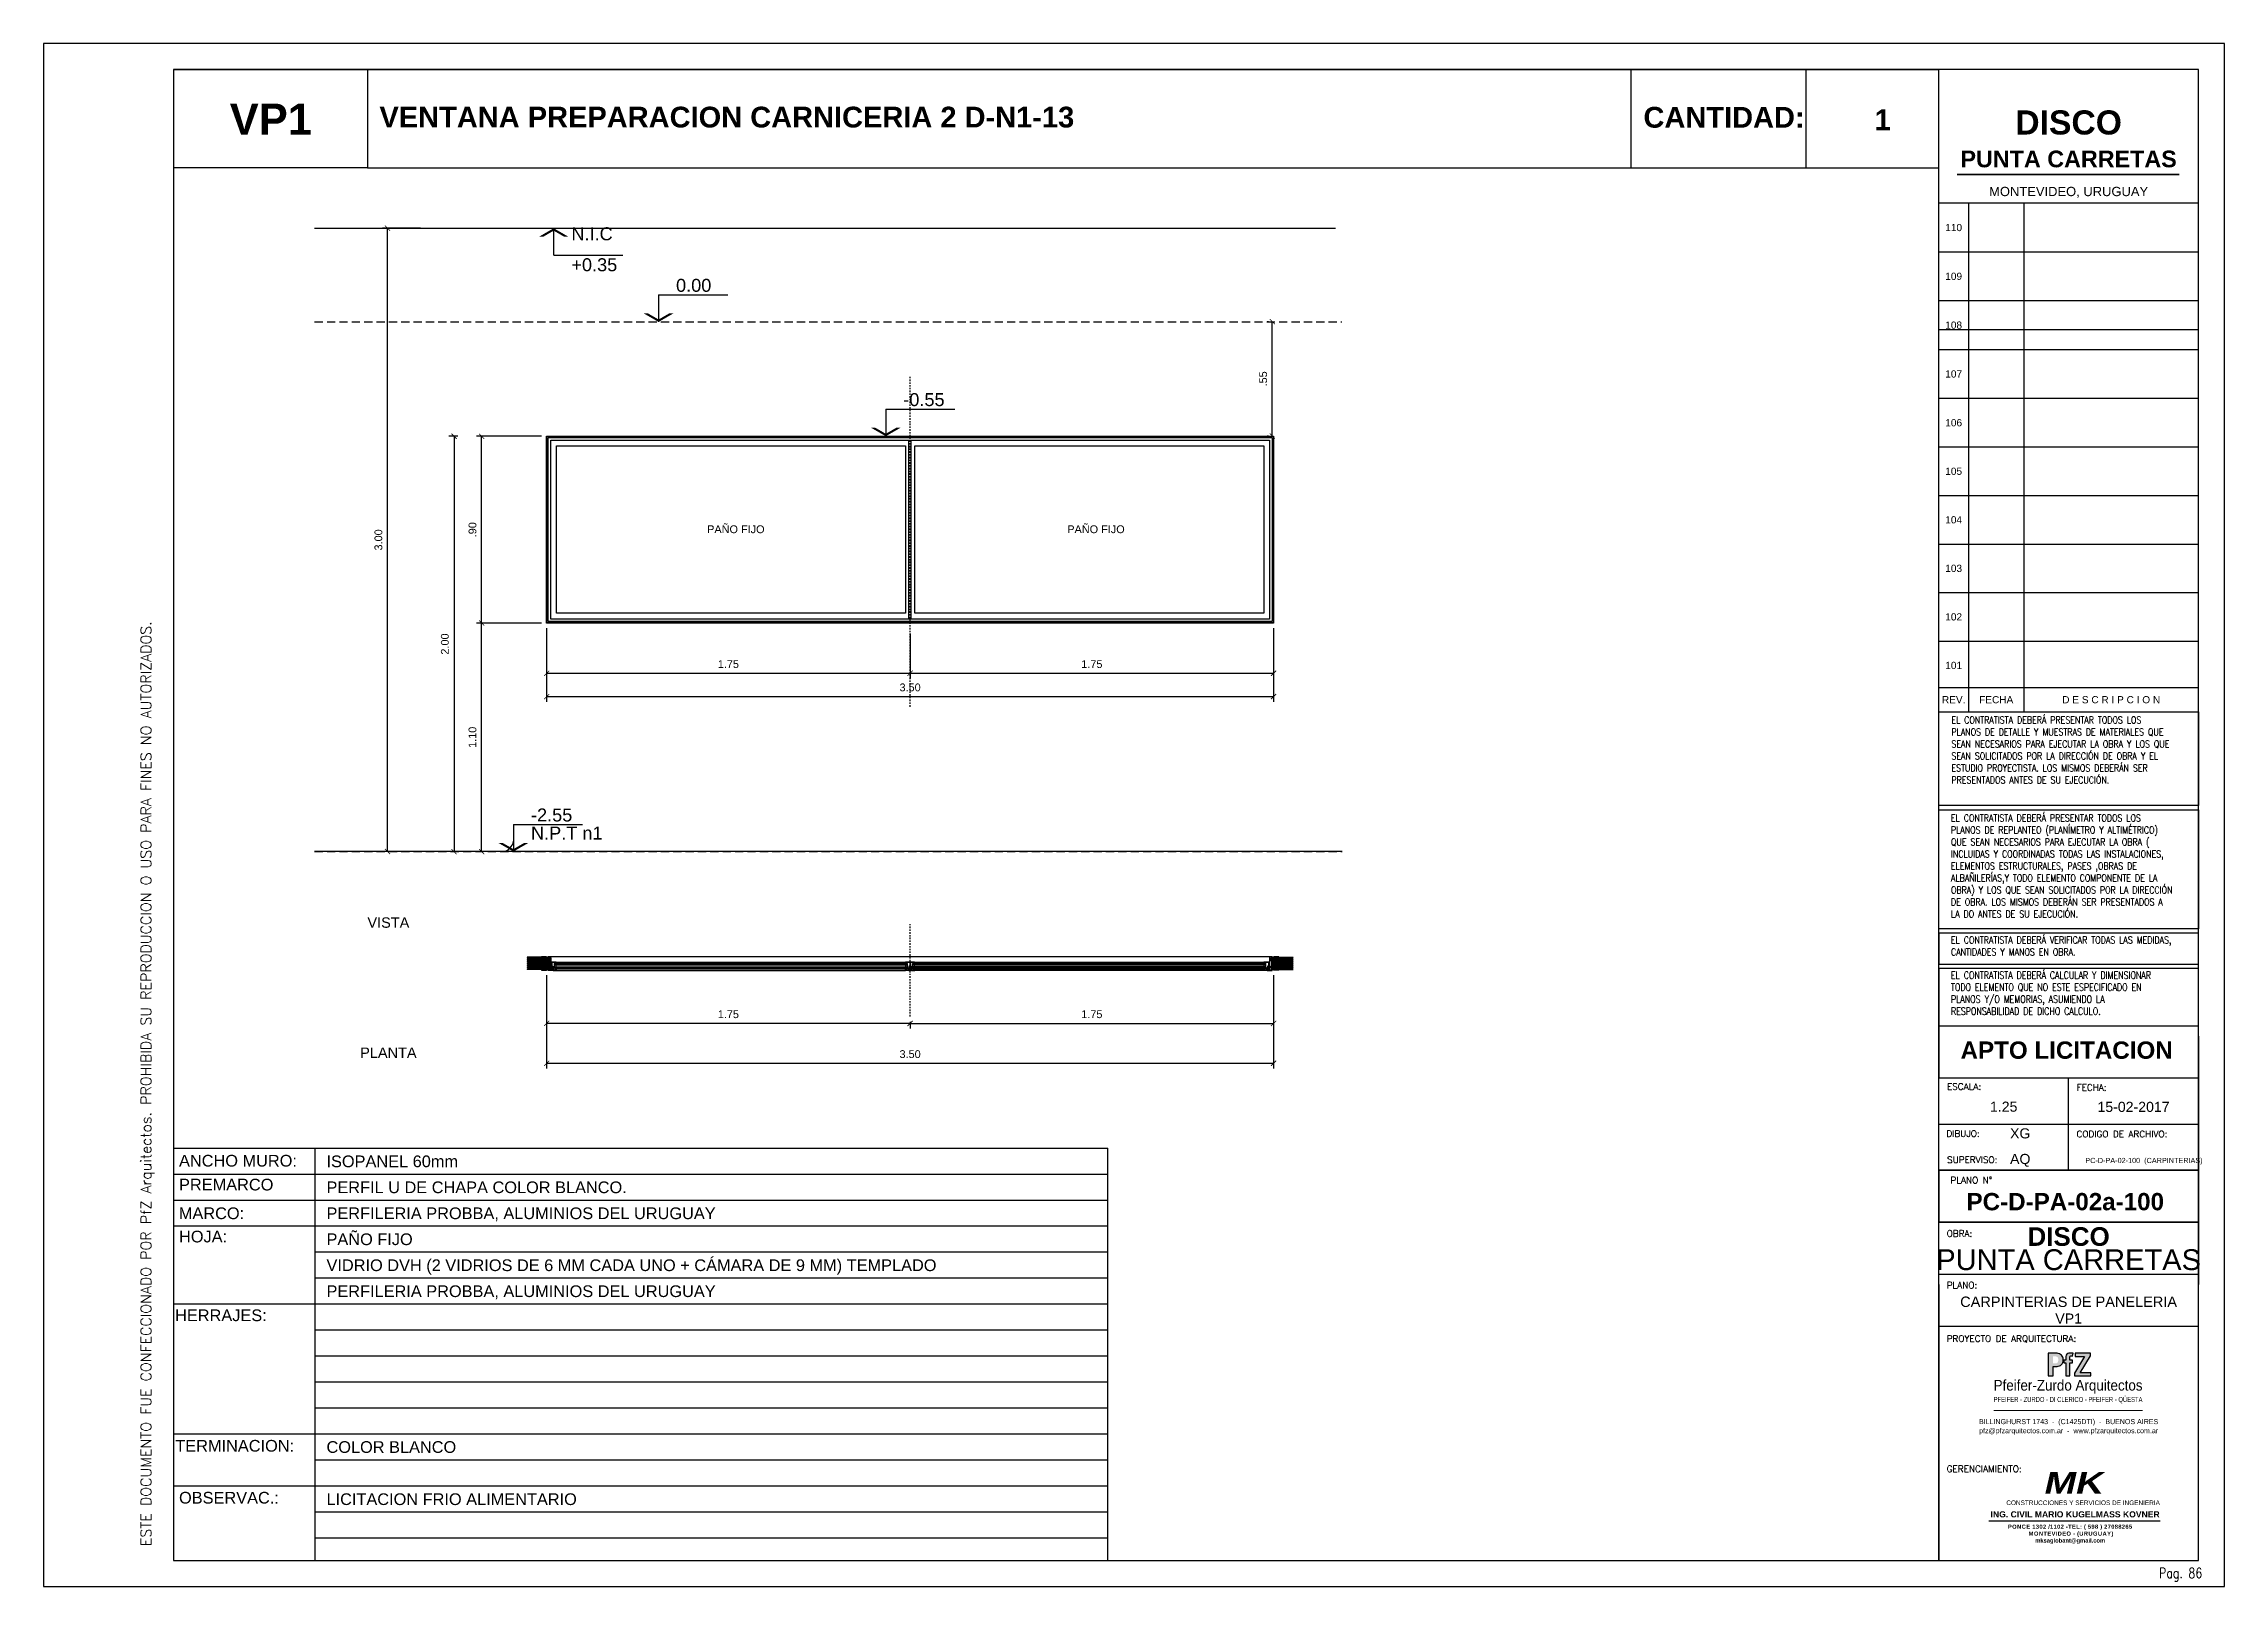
# Paper-space layout 'Layout1' of a CAD drawing. Header units: millimetres, sheet in inches. Extents: x 78.4 to 120.4, y 92.9 to 122.6.
# The model-space entities are those that its viewports show. They can reach past a viewport. Long polylines and large blocks are cut down to what shows.
import ezdxf
from ezdxf.enums import TextEntityAlignment as Align

# ---------------------------------------------------------------- set-up
doc = ezdxf.new("R2010")
doc.units = ezdxf.units.MM
doc.linetypes.add('CENTER', pattern=[2, 1.25, -0.25, 0.25, -0.25])
doc.linetypes.add('HIDDEN', pattern=[9.525, 6.35, -3.175])
for name, color, linetype in [('125-Simb-Nivel', 140, 'Continuous'), ('25-cotas', 140, 'Continuous'), ('Carpinteria', 1, 'Continuous'), ('O.OO', 2, 'HIDDEN'), ('PERFILES', 2, 'Continuous'), ('PFZ-ROTULO', 3, 'Continuous'), ('PISO', 2, 'Continuous'), ('REVISIONES', 2, 'Continuous'), ('ROTULO', 7, 'Continuous'), ('SOLID', 253, 'Continuous'), ('TXT', 3, 'Continuous'), ('V-00', 8, 'Continuous'), ('V-01', 1, 'Continuous'), ('Vista 2', 2, 'Continuous')]:
    doc.layers.add(name, color=color, linetype=linetype)
doc.layers.add('LICITACION PANELES', color=7, linetype='Continuous', true_color=0xf00000)
doc.styles.add('arial', font='arial.ttf')
doc.styles.add('ARIALBOLD', font='')
doc.styles.add('ARIALN', font='arial.ttf')
doc.styles.add('DIM', font='arial.ttf')
doc.styles.add('ROMANS', font='romans')
doc.styles.get("Standard").update_dxf_attribs({"font": 'arial.ttf'})
doc.styles.get('ARIALBOLD').set_extended_font_data('Arial', bold=True)
doc.dimstyles.new('Cota-025', dxfattribs={"dimscale": 25, "dimtxt": 0.0015, "dimasz": 0.001, "dimexe": 0.001, "dimexo": 0.001, "dimgap": 0.001, "dimtad": 1, "dimzin": 4, "dimdsep": 46, "dimtxsty": 'DIM', "dimblk1": 'ARCHTICK', "dimblk2": 'ARCHTICK', "dimsah": 1, "dimcen": 0.0005, "dimclrd": 15, "dimclre": 9, "dimclrt": 140, "dimaunit": 1, "dimadec": 0, "dimazin": 0, "dimtfac": 1, "dimtix": 1, "dimtofl": 0, "dimtmove": 2, "dimatfit": 3, "dimldrblk": 'DOT', "dimfxl": 1, "dimtolj": 1, "dimtzin": 4, "dimarcsym": 0})
pattern_1 = [(360, (-38.10148987, 213.93757227), (0.00021875, 0.0004375), [0, -0.0004375])]
pattern_2 = [(270, (0, 0), (0.002749630645, -0.0047625), [0.003175, -0.00635]), (30, (0, 0), (0.002749630663, 0.00476249999), [0.003175, -0.00635]), (330, (0, 0), (0.005499261308, -1e-11), [-0.00635, 0.003175])]

psp = doc.layouts.get("Layout1")

# ---------------------------------------------------------------- texts
at = {"layer": 'ROTULO', "insert": (119.131, 93.273), "char_height": 0.19395, "width": 6.48979, "attachment_point": 1, "style": 'ROMANS'}
psp.add_mtext('{\\W0.8;Pag. 86}', dxfattribs=at)

msp = doc.modelspace()

# ---------------------------------------------------------------- texts
at = {"layer": '25-cotas', "char_height": 0.05, "width": 1.55858, "attachment_point": 5, "rotation": 180}
for s, insert in [('PLANTA', (-35.441, 214.032)), ('VISTA', (-35.441, 213.406))]:
    msp.add_mtext(s, dxfattribs=dict(at, insert=insert))
at = {"layer": '25-cotas', "color": 140, "char_height": 0.0375, "attachment_point": 5, "rotation": 180, "style": 'DIM'}
for insert in [(-38.848, 211.513), (-37.114, 211.513)]:
    msp.add_mtext('\\A1;PAÑO FIJO', dxfattribs=dict(at, insert=insert))
at = {"layer": 'TXT', "style": 'arial'}
for s, height, p in [('LICITACION FRIO ALIMENTARIO', 0.05627, (-35.143, 216.209)), ('OBSERVAC.:', 0.0563, (-34.433, 216.202)), ('COLOR BLANCO', 0.05627, (-35.143, 215.958)), ('TERMINACION:', 0.05627, (-34.415, 215.952)), ('HERRAJES:', 0.0563, (-34.414, 215.324)), ('PERFILERIA PROBBA, ALUMINIOS DEL URUGUAY', 0.05627, (-35.143, 215.208)), ('VIDRIO DVH (2 VIDRIOS DE 6 MM CADA UNO + CÁMARA DE 9 MM) TEMPLADO ', 0.05627, (-35.143, 215.083)), ('PAÑO FIJO', 0.0563, (-35.143, 214.958)), ('HOJA:', 0.0563, (-34.433, 214.945)), ('PERFILERIA PROBBA, ALUMINIOS DEL URUGUAY', 0.05627, (-35.143, 214.833)), ('MARCO:', 0.0563, (-34.432, 214.833)), ('PERFIL U DE CHAPA COLOR BLANCO.', 0.05627, (-35.143, 214.708)), ('PREMARCO', 0.0563, (-34.433, 214.695)), ('ISOPANEL 60mm', 0.05627, (-35.143, 214.583)), ('ANCHO MURO:', 0.05627, (-34.433, 214.58))]:
    msp.add_text(s, height=height, rotation=180, dxfattribs=at).set_placement(p)
at = {"layer": 'TXT', "char_height": 0.15, "width": 4.1725, "attachment_point": 1, "rotation": 180, "style": 'ARIALBOLD'}
for s, insert in [('{\\H0.6667x;1}', (-42.597, 209.492)), ('{\\H0.6667x;CANTIDAD:}', (-41.484, 209.48)), ('{\\H0.6667x;VENTANA PREPARACION CARNICERIA 2 D-N1-13}', (-35.398, 209.479))]:
    msp.add_mtext(s, dxfattribs=dict(at, insert=insert))

# ---------------------------------------------------------------- blocks, each defined once
blk = doc.blocks.new('NOTAS')
at = {"layer": 'ROTULO'}
for points in [[(-5.352, 3.293), (0.654, 3.293), (0.654, 1.123), (-5.352, 1.123)], [(-5.352, 1.023), (0.654, 1.023), (0.654, -1.729), (-5.352, -1.729)], [(-5.352, -1.829), (-5.352, -2.543), (0.654, -2.543), (0.654, -1.829)], [(-5.352, -2.643), (-5.352, -3.972), (0.654, -3.972), (0.654, -2.643)]]:
    blk.add_lwpolyline(points, close=True, dxfattribs=at)
at = {"layer": 'ROTULO', "char_height": 0.16641, "attachment_point": 1, "style": 'ROMANS'}
for s, insert, width in [('{\\W0.8;EL CONTRATISTA DEBERÁ PRESENTAR TODOS LOS PLANOS DE DETALLE Y MUESTRAS DE MATERIALES QUE SEAN NECESARIOS PARA EJECUTAR LA OBRA Y LOS QUE SEAN SOLICITADOS POR LA DIRECCIÓN DE OBRA Y EL ESTUDIO PROYECTISTA. LOS MISMOS DEBERÁN SER PRESENTADOS ANTES DE SU EJECUCIÓN.}', (-5.061, 3.186), 5.56824), ('{\\W0.8;EL CONTRATISTA DEBERÁ PRESENTAR TODOS LOS PLANOS DE REPLANTEO (PLANÍMETRO Y ALTIMÉTRICO) QUE SEAN NECESARIOS PARA EJECUTAR LA OBRA ( INCLUIDAS Y COORDINADAS TODAS LAS INSTALACIONES, ELEMENTOS ESTRUCTURALES, PASES ,OBRAS DE ALBAÑILERÍAS,Y TODO ELEMENTO COMPONENTE DE LA OBRA) Y LOS QUE SEAN SOLICITADOS POR LA DIRECCIÓN DE OBRA. LOS MISMOS DEBERÁN SER PRESENTADOS A LA DO ANTES DE SU EJECUCIÓN.}', (-5.071, 0.921), 5.57763), ('{\\W0.8;\\PEL CONTRATISTA DEBERÁ VERIFICAR TODAS LAS MEDIDAS, CANTIDADES Y MANOS EN OBRA.}', (-5.071, -1.623), 5.59611), ('{\\W0.8;\\PEL CONTRATISTA DEBERÁ CALCULAR Y DIMENSIONAR TODO ELEMENTO QUE NO ESTE ESPECIFICADO EN PLANOS Y/O MEMORIAS, ASUMIENDO LA RESPONSABILIDAD DE DICHO CALCULO.}', (-5.071, -2.437), 5.59611)]:
    blk.add_mtext(s, dxfattribs=dict(at, insert=insert, width=width))
blk = doc.blocks.new('REVISIONES')
for p, q in [((-9, 17.633), (0, 17.633)), ((-7.971, 17.633), (-7.971, 0)), ((-6.048, 17.633), (-6.048, 0)), ((-9, 15.942), (0, 15.942)), ((-9, 14.251), (0, 14.251)), ((-9, 12.56), (0, 12.56)), ((-9, 10.869), (0, 10.869)), ((-9, 9.178), (0, 9.178)), ((-9, 7.496), (0, 7.496)), ((-9, 5.814), (0, 5.814)), ((-9, 4.132), (0, 4.132)), ((-9, 2.45), (0, 2.45)), ((-9, 0.841), (0, 0.841)), ((-9, 0), (0, 0))]:
    blk.add_line(p, q)
at = {"style": 'arial'}
for s, p in [('110', (-8.485, 16.783)), ('109', (-8.485, 15.092)), ('108', (-8.485, 13.401)), ('107', (-8.485, 11.71)), ('106', (-8.485, 10.019)), ('105', (-8.485, 8.337)), ('104', (-8.485, 6.655)), ('103', (-8.485, 4.973)), ('102', (-8.485, 3.291)), ('101', (-8.485, 1.609)), ('REV.', (-8.485, 0.421)), ('FECHA', (-7.01, 0.421)), ('D E S C R I P C I O N', (-3.024, 0.421))]:
    blk.add_text(s, height=0.25, dxfattribs=at).set_placement(p, align=Align.MIDDLE)
at = {"style": 'ROMANS', "width": 0.8}
for tag, p in [('REVISION10-1', (-5.962, 17.292)), ('REVISION10-2', (-5.962, 16.913)), ('REVISION10-3', (-5.962, 16.509)), ('REVISION10-4', (-5.962, 16.117)), ('REVISION9-1', (-5.962, 15.601)), ('REVISION9-2', (-5.962, 15.222)), ('REVISION9-3', (-5.962, 14.818)), ('REVISION9-4', (-5.962, 14.426)), ('REVISION8-1', (-5.962, 13.91)), ('REVISION8-2', (-5.962, 13.531)), ('REVISION8-3', (-5.962, 13.127)), ('REVISION8-4', (-5.962, 12.735)), ('REVISION7-1', (-5.962, 12.219)), ('REVISION7-2', (-5.962, 11.84)), ('REVISION7-3', (-5.962, 11.436)), ('REVISION7-4', (-5.962, 11.044)), ('REVISION6-1', (-5.962, 10.528)), ('REVISION6-2', (-5.962, 10.149)), ('REVISION6-3', (-5.962, 9.745)), ('REVISION6-4', (-5.962, 9.353)), ('REVISION5-1', (-5.962, 8.846)), ('REVISION5-2', (-5.962, 8.467)), ('REVISION5-3', (-5.962, 8.063)), ('REVISION5-4', (-5.962, 7.671)), ('REVISION4-1', (-5.962, 7.164)), ('REVISION4-2', (-5.962, 6.785)), ('REVISION4-3', (-5.962, 6.381)), ('REVISION4-4', (-5.962, 5.989)), ('REVISION3-1', (-5.962, 5.482)), ('REVISION3-2', (-5.962, 5.102)), ('REVISION3-3', (-5.962, 4.699)), ('REVISION3-4', (-5.962, 4.307)), ('REVISION2-1', (-5.962, 3.8)), ('REVISION2-2', (-5.962, 3.42)), ('REVISION2-3', (-5.962, 3.016)), ('REVISION2-4', (-5.962, 2.625)), ('REVISION1-1', (-5.962, 2.117)), ('REVISION1-2', (-5.962, 1.738)), ('REVISION1-3', (-5.962, 1.334)), ('REVISION1-4', (-5.962, 0.943))]:
    blk.add_attdef(tag, p, '', height=0.2, dxfattribs=at)
at = {"style": 'arial'}
for tag, p in [('FECHA10', (-7.01, 16.783)), ('FECHA9', (-7.01, 15.092)), ('FECHA8', (-7.01, 13.401)), ('FECHA7', (-7.01, 11.71)), ('FECHA6', (-7.01, 10.019)), ('FECHA5', (-7.01, 8.337)), ('FECHA4', (-7.01, 6.655)), ('FECHA3', (-7.01, 4.973)), ('FECHA2', (-7.01, 3.291)), ('FECHA1', (-7.01, 1.609))]:
    blk.add_attdef(tag, text='', height=0.25, dxfattribs=at).set_placement(p, align=Align.MIDDLE)
blk = doc.blocks.new('ROT A3-D')
at = {"true_color": 0xcc0034}
h = blk.add_hatch(color=242, dxfattribs=at)
h.paths.add_polyline_path([(38.778, 4.487), (38.605, 4.487), (38.605, 4.052), (38.701, 4.052), (38.701, 4.234), (38.778, 4.234, 0.414214), (38.897, 4.353), (38.897, 4.368, 0.414214)])
h.paths.add_polyline_path([(38.701, 4.426), (38.754, 4.426, -0.414214), (38.799, 4.381), (38.799, 4.339, -0.414214), (38.754, 4.294), (38.701, 4.294)], flags=16)
h.paths.add_polyline_path([(39.072, 4.432), (39.088, 4.487), (39.005, 4.487, 0.414214), (38.946, 4.427), (38.946, 4.352), (38.905, 4.352), (38.905, 4.302), (38.946, 4.302), (38.946, 4.052), (39.026, 4.052), (39.026, 4.302), (39.074, 4.302), (39.074, 4.352), (39.026, 4.352), (39.026, 4.416, -0.593622)])
h.paths.add_polyline_path([(39.421, 4.487), (39.126, 4.487), (39.126, 4.425), (39.308, 4.425), (39.115, 4.104), (39.115, 4.052), (39.429, 4.052), (39.429, 4.114), (39.225, 4.114), (39.421, 4.44)])
for p, q in [((36.5, 8.925), (36.5, 29.2)), ((36.5, 24.197), (41.5, 24.197)), ((36.5, 5.814), (36.5, 10.591)), ((41.5, 10.591), (41.5, 5.814)), ((36.5, 9.788), (41.5, 9.788)), ((39, 8.011), (39, 9.788)), ((36.5, 5.814), (36.5, 0.5)), ((36.5, 5.011), (41.5, 5.011))]:
    blk.add_line(p, q)
for points in [[(0, 0), (42, 0), (42, 29.7), (0, 29.7)], [(2.5, 0.5), (41.5, 0.5), (41.5, 29.2), (2.5, 29.2)]]:
    blk.add_lwpolyline(points, close=True)
for points, const_width in [([(41.132, 27.179), (36.848, 27.179)], 0.0343), ([(40.425, 3.385), (37.557, 3.385)], 0.015)]:
    blk.add_lwpolyline(points, dxfattribs=dict(const_width=const_width))
for points, const_width in [([(36.5, 10.788), (36.5, 9.788), (41.5, 9.788), (41.5, 10.788)], 0.0278), ([(36.5, 8.011), (36.5, 7.011), (41.5, 7.011), (41.5, 8.011)], 0.0333)]:
    blk.add_lwpolyline(points, close=True, dxfattribs=dict(const_width=const_width))
for points in [[(36.5, 8.899), (41.5, 8.899)], [(36.5, 8.011), (41.5, 8.011)], [(36.5, 6.011), (41.5, 6.011)]]:
    blk.add_lwpolyline(points)
at = {"color": 242, "true_color": 0xcc0034}
for points in [[(38.897, 4.353), (38.897, 4.368, 0.414214), (38.778, 4.487), (38.605, 4.487), (38.605, 4.052), (38.701, 4.052), (38.701, 4.234), (38.778, 4.234, 0.414214)], [(39.026, 4.302), (39.074, 4.302), (39.074, 4.352), (39.026, 4.352), (39.026, 4.416, -0.593622), (39.072, 4.432), (39.088, 4.487), (39.005, 4.487, 0.414214), (38.946, 4.427), (38.946, 4.352), (38.905, 4.352), (38.905, 4.302), (38.946, 4.302), (38.946, 4.052), (39.026, 4.052)]]:
    blk.add_lwpolyline(points, format="xyb", close=True, dxfattribs=at)
blk.add_lwpolyline([(39.421, 4.44), (39.421, 4.487), (39.126, 4.487), (39.126, 4.425), (39.308, 4.425), (39.115, 4.104), (39.115, 4.052), (39.429, 4.052), (39.429, 4.114), (39.225, 4.114)], close=True, dxfattribs=at)
at = {"layer": 'ROTULO'}
for p, q in [((40.76, 1.257), (37.465, 1.257)), ((36.5, 0.5), (41.5, 0.5))]:
    blk.add_line(p, q, dxfattribs=at)
at = {"style": 'ROMANS'}
for s, height, p in [('ESCALA:', 0.1248, (36.657, 9.559)), ('FECHA:', 0.1248, (39.154, 9.543)), ('DIBUJO:', 0.1248, (36.645, 8.654)), ('CODIGO DE ARCHIVO:', 0.12484, (39.152, 8.646)), ('SUPERVISO:', 0.1248, (36.659, 8.151)), ('PLANO N%%d', 0.1248, (36.724, 7.757)), ('OBRA:', 0.1248, (36.652, 6.731)), ('PLANO:', 0.1248, (36.652, 5.735)), ('PROYECTO DE ARQUITECTURA:', 0.12484, (36.652, 4.707))]:
    blk.add_text(s, height=height, dxfattribs=at).set_placement(p)
at = {"style": 'ARIALN'}
for s, height, width, p, p2 in [('Pfeifer-Zurdo Arquitectos', 0.20629, 0.895091, (37.556, 3.769), (40.423, 3.769)), ('PFEIFER - ZURDO - DI CLERICO - PFEIFER - QÜESTA', 0.09801, 0.824746, (37.556, 3.549), (40.423, 3.549))]:
    blk.add_text(s, height=height, dxfattribs=dict(at, width=width)).set_placement(p, p2, align=Align.FIT)
at = {"style": 'ARIALN', "width": 0.83}
for s, p in [('BILLINGHURST 1743  -  (C1425DTI)  -  BUENOS AIRES', (39, 3.123)), ('pfz@pfzarquitectos.com.ar  -  www.pfzarquitectos.com.ar', (39, 2.948))]:
    blk.add_text(s, height=0.09801, dxfattribs=at).set_placement(p, align=Align.CENTER)
at = {"attachment_point": 2}
for s, insert, char_height, width, style in [('{\\fArial|b1|i0|c0|p34;\\H1.1749x;DISCO\\H1.0769x;\\P\\H0.64285x;PUNTA CARRETAS}', (39, 28.415), 0.39517, 5.4973, 'arial'), ('MONTEVIDEO, URUGUAY', (39, 26.943), 0.17857, 3.47931, 'arial'), ('DISCO', (39, 6.914), 0.3583, 0.9327, 'ARIALBOLD')]:
    blk.add_mtext(s, dxfattribs=dict(at, insert=insert, char_height=char_height, width=width, style=style))
at = {"color": 8, "insert": (1.872, 0.775), "char_height": 0.2, "width": 29.38539, "attachment_point": 1, "rotation": 90, "style": 'ROMANS'}
blk.add_mtext('ESTE DOCUMENTO FUE CONFECCIONADO POR PfZ Arquitectos. PROHIBIDA SU REPRODUCCION O USO PARA FINES NO AUTORIZADOS.', dxfattribs=at)
for tag, height, style, p in [('ESTADO', 0.333, 'ARIALBOLD', (38.962, 10.157)), ('ESCALA', 0.194, 'arial', (37.75, 9.138)), ('FECHA', 0.194, 'arial', (40.25, 9.134)), ('00000', 0.333, 'ARIALBOLD', (39, 7.24)), ('OBRA', 0.4, 'arial', (39, 6.089)), ('PLANO1', 0.278, 'arial', (39, 5.379)), ('PLANO2', 0.194, 'arial', (39, 5.059))]:
    blk.add_attdef(tag, text='', height=height, dxfattribs=dict(style=style)).set_placement(p, align=Align.CENTER)
at = {"style": 'arial'}
for tag, p in [('DIBUJO', (37.873, 8.624)), ('SUPER.', (37.873, 8.131)), ('COD.ARCHIVO', (39.322, 8.148))]:
    blk.add_attdef(tag, p, '', height=0.194, dxfattribs=at)
at = {"layer": 'ROTULO', "style": 'ROMANS'}
blk.add_text('GERENCIAMIENTO:', height=0.12484, dxfattribs=at).set_placement((36.652, 2.199))
at = {"layer": 'ROTULO'}
for s, insert, char_height, width, attachment_point, style in [('{\\fArial Black|b0|i0|c0|p34;\\Q13;\\W1.1;\\C156;\\c6041088;MK}', (38.503, 2.201), 0.41371, 1.11293, 1, 'ARIALBOLD'), ('{\\fArial|b1|i0|c0|p34;ING. CIVIL MARIO KUGELMASS KOVNER}', (37.497, 1.446), 0.1182, 3.44027, 1, 'arial'), ('CONSTRUCCIONES Y SERVICIOS DE INGENIERIA', (37.8, 1.654), 0.08865, 3.07264, 1, 'DIM'), ('{\\fArial|b1|i0|c0|p34;\\T1.1;PONCE 1302 /1102 -TEL: ( 598 ) 27088265\\P MONTEVIDEO - (URUGUAY)\\P\\T1;mksaglobant@gmail.com}', (39.03, 1.004), 0.07979, 3.01432, 5, 'arial')]:
    blk.add_mtext(s, dxfattribs=dict(at, insert=insert, char_height=char_height, width=width, attachment_point=attachment_point, style=style))
blk = doc.blocks.new('COD-CARP')
at = {"layer": 'ROTULO'}
for p, q in [((0.00146, -0.00119), (0.00146, -0.01064)), ((0.02016, -0.00119), (0.00146, -0.00119)), ((0.02016, -0.00119), (0.02016, -0.01064)), ((0.02016, -0.01064), (0.00146, -0.01064))]:
    blk.add_line(p, q, dxfattribs=at)
at = {"layer": 'TXT', "style": 'ARIALBOLD'}
blk.add_attdef('CODIGO', text='', height=0.003, dxfattribs=at).set_placement((0.01084, -0.00744), align=Align.CENTER)
blk = doc.blocks.new('_ArchTick')
at = {"color": 0, "linetype": 'ByBlock', "const_width": 0.15}
blk.add_lwpolyline([(-0.5, -0.5), (0.5, 0.5)], dxfattribs=at)
blk = doc.blocks.new('*D6')
at = {"layer": '25-cotas', "color": 9, "lineweight": -2, "transparency": 16777216}
for p, q in [((-35.968, 213.064), (-35.865, 213.064)), ((-36.178, 211.964), (-35.865, 211.964))]:
    blk.add_line(p, q, dxfattribs=at)
at = {"layer": '25-cotas', "color": 15, "lineweight": -2, "transparency": 16777216}
blk.add_line((-35.89, 213.064), (-35.89, 211.964), dxfattribs=at)
at = {"layer": 'DEFPOINTS', "color": 0, "transparency": 16777216}
for p in [(-35.993, 213.064), (-36.203, 211.964), (-35.89, 211.964)]:
    blk.add_point(p, dxfattribs=at)
at = {"layer": '25-cotas', "color": 15, "lineweight": -2, "transparency": 16777216, "xscale": 0.025, "yscale": 0.025, "zscale": 0.025}
for p, rotation in [((-35.89, 213.064), 90), ((-35.89, 211.964), 270)]:
    blk.add_blockref('_ArchTick', p, dxfattribs=dict(at, rotation=rotation))
at = {"layer": '25-cotas', "color": 140, "transparency": 16777216, "insert": (-35.846, 212.514), "char_height": 0.0375, "attachment_point": 5, "rotation": 270, "style": 'DIM'}
blk.add_mtext('\\A1;1.10', dxfattribs=at)
blk = doc.blocks.new('_Dot')
at = {"color": 0, "linetype": 'ByBlock', "lineweight": -2}
blk.add_line((-0.5, 0), (-1, 0), dxfattribs=at)
at = {"color": 0, "linetype": 'ByBlock', "const_width": 0.5}
blk.add_lwpolyline([(-0.25, 0, 1), (0.25, 0, 1)], format="xyb", close=True, dxfattribs=at)
blk = doc.blocks.new('*D5')
at = {"layer": '25-cotas', "color": 9, "lineweight": -2, "transparency": 16777216}
for p, q in [((-35.961, 211.964), (-35.865, 211.964)), ((-36.179, 211.065), (-35.865, 211.065))]:
    blk.add_line(p, q, dxfattribs=at)
at = {"layer": '25-cotas', "color": 15, "lineweight": -2, "transparency": 16777216}
blk.add_line((-35.89, 211.964), (-35.89, 211.065), dxfattribs=at)
at = {"layer": 'DEFPOINTS', "color": 0, "transparency": 16777216}
for p in [(-35.986, 211.964), (-36.204, 211.065), (-35.89, 211.065)]:
    blk.add_point(p, dxfattribs=at)
at = {"layer": '25-cotas', "color": 15, "lineweight": -2, "transparency": 16777216, "xscale": 0.025, "yscale": 0.025, "zscale": 0.025}
for p, rotation in [((-35.89, 211.964), 90), ((-35.89, 211.065), 270)]:
    blk.add_blockref('_ArchTick', p, dxfattribs=dict(at, rotation=rotation))
at = {"layer": '25-cotas', "color": 140, "transparency": 16777216, "insert": (-35.846, 211.515), "char_height": 0.0375, "attachment_point": 5, "rotation": 270, "style": 'DIM'}
blk.add_mtext('\\A1;.90', dxfattribs=at)
blk = doc.blocks.new('Simb-Nivel-C')
blk.add_line((0, 0.52), (1.331, 0.52))
at = {"linetype": 'ByBlock'}
for p in [(0, 0.52), (0, 0.32)]:
    blk.add_line(p, (0, 0), dxfattribs=at)
for points in [[(-0.285, 0.164), (-0.203, 0.164), (0, 0), (0, 0.047)], [(0.285, 0.164), (0.203, 0.164), (0, 0), (0, 0.047)]]:
    blk.add_solid(points)
for tag, p in [('TIPO', (0.338, 0.231)), ('COTA', (0.338, 0.579))]:
    blk.add_attdef(tag, p, '', height=0.25)
blk = doc.blocks.new('*D7')
at = {"layer": '25-cotas', "color": 9, "lineweight": -2, "transparency": 16777216}
for p, q in [((-36.018, 213.064), (-35.732, 213.064)), ((-35.775, 211.065), (-35.732, 211.065))]:
    blk.add_line(p, q, dxfattribs=at)
at = {"layer": '25-cotas', "color": 15, "lineweight": -2, "transparency": 16777216}
blk.add_line((-35.757, 211.065), (-35.757, 213.064), dxfattribs=at)
at = {"layer": 'DEFPOINTS', "color": 0, "transparency": 16777216}
for p in [(-36.043, 213.064), (-35.757, 213.064), (-35.8, 211.065)]:
    blk.add_point(p, dxfattribs=at)
at = {"layer": '25-cotas', "color": 15, "lineweight": -2, "transparency": 16777216, "xscale": 0.025, "yscale": 0.025, "zscale": 0.025}
for p, rotation in [((-35.757, 213.064), 90), ((-35.757, 211.065), 270)]:
    blk.add_blockref('_ArchTick', p, dxfattribs=dict(at, rotation=rotation))
at = {"layer": '25-cotas', "color": 140, "transparency": 16777216, "insert": (-35.713, 212.065), "char_height": 0.0375, "attachment_point": 5, "rotation": 270, "style": 'DIM'}
blk.add_mtext('\\A1;2.00', dxfattribs=at)
blk = doc.blocks.new('*D12')
at = {"layer": '25-cotas', "color": 9, "lineweight": -2, "transparency": 16777216}
for p, q in [((-39.703, 211.989), (-39.703, 212.343)), ((-36.203, 211.989), (-36.203, 212.343))]:
    blk.add_line(p, q, dxfattribs=at)
at = {"layer": '25-cotas', "color": 15, "lineweight": -2, "transparency": 16777216}
blk.add_line((-36.203, 212.318), (-39.703, 212.318), dxfattribs=at)
at = {"layer": 'DEFPOINTS', "color": 0, "transparency": 16777216}
for p in [(-39.703, 212.318), (-39.703, 211.964), (-36.203, 211.964)]:
    blk.add_point(p, dxfattribs=at)
at = {"layer": '25-cotas', "color": 15, "lineweight": -2, "transparency": 16777216, "xscale": 0.025, "yscale": 0.025, "zscale": 0.025, "rotation": 180}
blk.add_blockref('_ArchTick', (-39.703, 212.318), dxfattribs=at)
at = {"layer": '25-cotas', "color": 15, "lineweight": -2, "transparency": 16777216, "xscale": 0.025, "yscale": 0.025, "zscale": 0.025}
blk.add_blockref('_ArchTick', (-36.203, 212.318), dxfattribs=at)
at = {"layer": '25-cotas', "color": 140, "transparency": 16777216, "insert": (-37.953, 212.274), "char_height": 0.0375, "attachment_point": 5, "rotation": 180, "style": 'DIM'}
blk.add_mtext('\\A1;3.50', dxfattribs=at)
blk = doc.blocks.new('*D13')
at = {"layer": 'DEFPOINTS', "color": 0, "transparency": 16777216}
for p in [(-39.703, 211.064), (-39.703, 210.514), (-39.697, 210.514)]:
    blk.add_point(p, dxfattribs=at)
at = {"layer": 'LICITACION PANELES', "color": 15, "lineweight": -2, "transparency": 16777216}
blk.add_line((-39.697, 211.064), (-39.697, 210.514), dxfattribs=at)
at = {"layer": 'LICITACION PANELES', "color": 9, "lineweight": -2, "transparency": 16777216}
for p, q in [((-39.678, 211.064), (-39.672, 211.064)), ((-39.678, 210.514), (-39.672, 210.514))]:
    blk.add_line(p, q, dxfattribs=at)
at = {"layer": 'LICITACION PANELES', "color": 15, "lineweight": -2, "transparency": 16777216, "xscale": 0.025, "yscale": 0.025, "zscale": 0.025}
for p, rotation in [((-39.697, 211.064), 90), ((-39.697, 210.514), 270)]:
    blk.add_blockref('_ArchTick', p, dxfattribs=dict(at, rotation=rotation))
at = {"layer": 'LICITACION PANELES', "color": 140, "transparency": 16777216, "insert": (-39.653, 210.789), "char_height": 0.0375, "attachment_point": 5, "rotation": 270, "style": 'DIM'}
blk.add_mtext('\\A1;.55', dxfattribs=at)
blk = doc.blocks.new('*D14')
at = {"layer": '25-cotas', "color": 9, "lineweight": -2, "transparency": 16777216}
for p, q in [((-35.595, 213.064), (-35.412, 213.064)), ((-35.595, 210.064), (-35.412, 210.064))]:
    blk.add_line(p, q, dxfattribs=at)
at = {"layer": '25-cotas', "color": 15, "lineweight": -2, "transparency": 16777216}
blk.add_line((-35.437, 213.064), (-35.437, 210.064), dxfattribs=at)
at = {"layer": 'DEFPOINTS', "color": 0, "transparency": 16777216}
for p in [(-35.62, 213.064), (-35.62, 210.064), (-35.437, 210.064)]:
    blk.add_point(p, dxfattribs=at)
at = {"layer": '25-cotas', "color": 15, "lineweight": -2, "transparency": 16777216, "xscale": 0.025, "yscale": 0.025, "zscale": 0.025}
for p, rotation in [((-35.437, 213.064), 90), ((-35.437, 210.064), 270)]:
    blk.add_blockref('_ArchTick', p, dxfattribs=dict(at, rotation=rotation))
at = {"layer": '25-cotas', "color": 140, "transparency": 16777216, "insert": (-35.393, 211.564), "char_height": 0.0375, "attachment_point": 5, "rotation": 270, "style": 'DIM'}
blk.add_mtext('\\A1;3.00', dxfattribs=at)
blk = doc.blocks.new('11362366')
at = {"layer": 'PERFILES'}
for points in [[(375, 98, 0.017126), (375, 100, 0.051213), (374, 105, 0.067048), (372, 108, 0.236888), (368, 110), (350, 110, -0.414214), (349, 111), (349, 137, 0.310312), (349, 137), (346, 137, 0.414214), (345, 137), (345, 136, 0.414214), (346, 135), (346, 136, -0.414214), (346, 136), (348, 136, -0.414214), (348, 136), (348, 131, -0.414214), (348, 130), (346, 130, -0.414214), (346, 131), (346, 131, 0.414214), (345, 131), (345, 129, 0.414214), (346, 129), (348, 129, -0.414214), (348, 129), (348, 115), (335, 115), (335, 115), (334, 115), (333, 115), (333, 115), (333, 115), (331, 115, -0.414214), (330, 115), (330, 120, 0.414214), (330, 120), (328, 120, 0.198912), (328, 120), (327, 119, 0.188115), (327, 119, 0.376845), (327, 118), (329, 118, -0.414214), (329, 118), (329, 115, -0.414214), (329, 115), (311, 115, -0.414214), (311, 115), (311, 118, -0.414214), (311, 118), (312, 118, 0.380473), (313, 119), (313, 119, 0.188115), (313, 119), (312, 120, 0.198912), (312, 120), (310, 120, 0.414214), (309, 120), (309, 97), (316, 97), (316, 91), (311, 91), (311, 90), (317, 90), (317, 91), (319, 91), (319, 92), (317, 92), (317, 97), (324, 97), (325, 97), (325, 97), (325, 97), (326, 97), (326, 97), (357, 97), (358, 97), (359, 97), (359, 97), (359, 97), (360, 97), (360, 97), (367, 97), (367, 92), (365, 92), (365, 91), (367, 91), (367, 90), (373, 90), (373, 91), (368, 91), (368, 97), (375, 97, 0.439514)], [(311, 114), (310, 113), (310, 110), (313, 110), (313, 109), (310, 109), (310, 98), (357, 98), (374, 98, 0.011867), (374, 100, 0.051213), (373, 105, 0.067), (371, 107, 0.236741), (368, 109), (368, 109), (368, 107), (367, 107), (367, 109), (348, 109), (348, 113), (347, 114)]]:
    blk.add_lwpolyline(points, format="xyb", close=True, dxfattribs=at)
blk = doc.blocks.new('*D31')
at = {"layer": '25-cotas', "color": 9, "lineweight": -2, "transparency": 16777216}
for p, q in [((-37.953, 212.014), (-37.953, 212.231)), ((-36.203, 212.014), (-36.203, 212.231))]:
    blk.add_line(p, q, dxfattribs=at)
at = {"layer": '25-cotas', "color": 15, "lineweight": -2, "transparency": 16777216}
blk.add_line((-36.203, 212.206), (-37.953, 212.206), dxfattribs=at)
at = {"layer": 'DEFPOINTS', "color": 0, "transparency": 16777216}
for p in [(-37.953, 212.206), (-37.953, 211.989), (-36.203, 211.989)]:
    blk.add_point(p, dxfattribs=at)
at = {"layer": '25-cotas', "color": 15, "lineweight": -2, "transparency": 16777216, "xscale": 0.025, "yscale": 0.025, "zscale": 0.025, "rotation": 180}
blk.add_blockref('_ArchTick', (-37.953, 212.206), dxfattribs=at)
at = {"layer": '25-cotas', "color": 15, "lineweight": -2, "transparency": 16777216, "xscale": 0.025, "yscale": 0.025, "zscale": 0.025}
blk.add_blockref('_ArchTick', (-36.203, 212.206), dxfattribs=at)
at = {"layer": '25-cotas', "color": 140, "transparency": 16777216, "insert": (-37.078, 212.162), "char_height": 0.0375, "attachment_point": 5, "rotation": 180, "style": 'DIM'}
blk.add_mtext('\\A1;1.75', dxfattribs=at)
blk = doc.blocks.new('*D32')
at = {"layer": '25-cotas', "color": 9, "lineweight": -2, "transparency": 16777216}
for p, q in [((-39.703, 212.148), (-39.703, 212.231)), ((-37.953, 212.148), (-37.953, 212.231))]:
    blk.add_line(p, q, dxfattribs=at)
at = {"layer": '25-cotas', "color": 15, "lineweight": -2, "transparency": 16777216}
blk.add_line((-37.953, 212.206), (-39.703, 212.206), dxfattribs=at)
at = {"layer": 'DEFPOINTS', "color": 0, "transparency": 16777216}
for p in [(-39.703, 212.206), (-39.703, 212.123), (-37.953, 212.123)]:
    blk.add_point(p, dxfattribs=at)
at = {"layer": '25-cotas', "color": 15, "lineweight": -2, "transparency": 16777216, "xscale": 0.025, "yscale": 0.025, "zscale": 0.025, "rotation": 180}
blk.add_blockref('_ArchTick', (-39.703, 212.206), dxfattribs=at)
at = {"layer": '25-cotas', "color": 15, "lineweight": -2, "transparency": 16777216, "xscale": 0.025, "yscale": 0.025, "zscale": 0.025}
blk.add_blockref('_ArchTick', (-37.953, 212.206), dxfattribs=at)
at = {"layer": '25-cotas', "color": 140, "transparency": 16777216, "insert": (-38.828, 212.162), "char_height": 0.0375, "attachment_point": 5, "rotation": 180, "style": 'DIM'}
blk.add_mtext('\\A1;1.75', dxfattribs=at)
blk = doc.blocks.new('*D37')
at = {"layer": '25-cotas', "color": 9, "lineweight": -2, "transparency": 16777216}
for p, q in [((-39.703, 213.659), (-39.703, 214.108)), ((-36.203, 213.659), (-36.203, 214.108))]:
    blk.add_line(p, q, dxfattribs=at)
at = {"layer": '25-cotas', "color": 15, "lineweight": -2, "transparency": 16777216}
blk.add_line((-36.203, 214.083), (-39.703, 214.083), dxfattribs=at)
at = {"layer": 'DEFPOINTS', "color": 0, "transparency": 16777216}
for p in [(-39.703, 214.083), (-39.703, 213.634), (-36.203, 213.634)]:
    blk.add_point(p, dxfattribs=at)
at = {"layer": '25-cotas', "color": 15, "lineweight": -2, "transparency": 16777216, "xscale": 0.025, "yscale": 0.025, "zscale": 0.025, "rotation": 180}
blk.add_blockref('_ArchTick', (-39.703, 214.083), dxfattribs=at)
at = {"layer": '25-cotas', "color": 15, "lineweight": -2, "transparency": 16777216, "xscale": 0.025, "yscale": 0.025, "zscale": 0.025}
blk.add_blockref('_ArchTick', (-36.203, 214.083), dxfattribs=at)
at = {"layer": '25-cotas', "color": 140, "transparency": 16777216, "insert": (-37.953, 214.039), "char_height": 0.0375, "attachment_point": 5, "rotation": 180, "style": 'DIM'}
blk.add_mtext('\\A1;3.50', dxfattribs=at)
blk = doc.blocks.new('*D38')
at = {"layer": '25-cotas', "color": 9, "lineweight": -2, "transparency": 16777216}
for p, q in [((-39.703, 213.908), (-39.703, 213.916)), ((-37.953, 213.883), (-37.953, 213.916))]:
    blk.add_line(p, q, dxfattribs=at)
at = {"layer": '25-cotas', "color": 15, "lineweight": -2, "transparency": 16777216}
blk.add_line((-37.953, 213.891), (-39.703, 213.891), dxfattribs=at)
at = {"layer": 'DEFPOINTS', "color": 0, "transparency": 16777216}
for p in [(-39.703, 213.891), (-39.703, 213.883), (-37.953, 213.858)]:
    blk.add_point(p, dxfattribs=at)
at = {"layer": '25-cotas', "color": 15, "lineweight": -2, "transparency": 16777216, "xscale": 0.025, "yscale": 0.025, "zscale": 0.025, "rotation": 180}
blk.add_blockref('_ArchTick', (-39.703, 213.891), dxfattribs=at)
at = {"layer": '25-cotas', "color": 15, "lineweight": -2, "transparency": 16777216, "xscale": 0.025, "yscale": 0.025, "zscale": 0.025}
blk.add_blockref('_ArchTick', (-37.953, 213.891), dxfattribs=at)
at = {"layer": '25-cotas', "color": 140, "transparency": 16777216, "insert": (-38.828, 213.847), "char_height": 0.0375, "attachment_point": 5, "rotation": 180, "style": 'DIM'}
blk.add_mtext('\\A1;1.75', dxfattribs=at)
blk = doc.blocks.new('*D39')
at = {"layer": '25-cotas', "color": 9, "lineweight": -2, "transparency": 16777216}
for p, q in [((-37.953, 213.883), (-37.953, 213.916)), ((-36.203, 213.883), (-36.203, 213.916))]:
    blk.add_line(p, q, dxfattribs=at)
at = {"layer": '25-cotas', "color": 15, "lineweight": -2, "transparency": 16777216}
blk.add_line((-37.953, 213.891), (-36.203, 213.891), dxfattribs=at)
at = {"layer": 'DEFPOINTS', "color": 0, "transparency": 16777216}
for p in [(-36.203, 213.891), (-37.953, 213.858), (-36.203, 213.858)]:
    blk.add_point(p, dxfattribs=at)
at = {"layer": '25-cotas', "color": 15, "lineweight": -2, "transparency": 16777216, "xscale": 0.025, "yscale": 0.025, "zscale": 0.025, "rotation": 180}
blk.add_blockref('_ArchTick', (-37.953, 213.891), dxfattribs=at)
at = {"layer": '25-cotas', "color": 15, "lineweight": -2, "transparency": 16777216, "xscale": 0.025, "yscale": 0.025, "zscale": 0.025}
blk.add_blockref('_ArchTick', (-36.203, 213.891), dxfattribs=at)
at = {"layer": '25-cotas', "color": 140, "transparency": 16777216, "insert": (-37.078, 213.847), "char_height": 0.0375, "attachment_point": 5, "rotation": 180, "style": 'DIM'}
blk.add_mtext('\\A1;1.75', dxfattribs=at)

# ---------------------------------------------------------------- dimensions: what is measured, and where the dimension line sits
at = {"layer": '25-cotas'}
for base, p1, p2, angle, picture, middle in [((-39.703, 214.083), (-36.203, 213.634), (-39.703, 213.634), 180, '*D37', (-37.953, 214.039)), ((-39.703, 213.891), (-37.953, 213.858), (-39.703, 213.883), 180, '*D38', (-38.828, 213.847)), ((-36.203, 213.891), (-37.953, 213.858), (-36.203, 213.858), 180, '*D39', (-37.078, 213.847)), ((-35.89, 211.964), (-35.993, 213.064), (-36.203, 211.964), 270, '*D6', (-35.846, 212.514)), ((-35.757, 213.064), (-35.8, 211.065), (-36.043, 213.064), 270, '*D7', (-35.713, 212.065)), ((-35.437, 210.064), (-35.62, 213.064), (-35.62, 210.064), 270, '*D14', (-35.393, 211.564)), ((-39.703, 212.318), (-36.203, 211.964), (-39.703, 211.964), 180, '*D12', (-37.953, 212.274)), ((-39.703, 212.206), (-37.953, 212.123), (-39.703, 212.123), 180, '*D32', (-38.828, 212.162)), ((-37.953, 212.206), (-36.203, 211.989), (-37.953, 211.989), 180, '*D31', (-37.078, 212.162)), ((-35.89, 211.065), (-35.986, 211.964), (-36.204, 211.065), 270, '*D5', (-35.846, 211.515))]:
    dim = msp.add_linear_dim(base=base, p1=p1, p2=p2, angle=angle, dimstyle='Cota-025', dxfattribs=at)
    dim.commit()
    dim.dimension.update_dxf_attribs({"geometry": picture, "text_midpoint": middle})
at = {"layer": 'LICITACION PANELES'}
dim = msp.add_linear_dim(base=(-39.697, 210.514), p1=(-39.703, 211.064), p2=(-39.703, 210.514), angle=270, dimstyle='Cota-025', dxfattribs=at)
dim.commit()
dim.dimension.update_dxf_attribs({"geometry": '*D13', "text_midpoint": (-39.653, 210.789)})

# ---------------------------------------------------------------- hatches: boundary and pattern name
at = {"layer": 'Carpinteria'}
h = msp.add_hatch(dxfattribs=at)
h.set_pattern_fill('DOTS', color=9, scale=0.007, angle=360, style=0)
h.set_pattern_definition([(360, (-39.82758987, 213.93757227), (0.00021875, 0.0004375), [0, -0.0004375])])
h.paths.add_polyline_path([(-39.655, 213.601, -0.056079), (-39.654, 213.602), (-39.658, 213.602), (-39.658, 213.602, -0.218221), (-39.658, 213.601)])
h.paths.add_polyline_path([(-39.656, 213.6, -0.053621), (-39.655, 213.601), (-39.658, 213.601, -0.176262), (-39.658, 213.6), (-39.658, 213.6), (-39.658, 213.6, -0.074558), (-39.658, 213.6), (-39.658, 213.6, -0.198912), (-39.658, 213.6), (-39.657, 213.6)])
h.paths.add_polyline_path([(-39.656, 213.6, -0.013126), (-39.656, 213.6), (-39.657, 213.6, -0.414214)])
h = msp.add_hatch(dxfattribs=at)
h.set_pattern_fill('DOTS', color=9, scale=0.007, angle=360, style=0)
h.set_pattern_definition(pattern_1)
h.paths.add_polyline_path([(-37.976, 213.601, 0.056079), (-37.977, 213.602), (-37.974, 213.602), (-37.974, 213.602, 0.218221), (-37.974, 213.601)])
h.paths.add_polyline_path([(-37.975, 213.6, 0.053621), (-37.976, 213.601), (-37.974, 213.601, 0.176262), (-37.974, 213.6), (-37.974, 213.6), (-37.973, 213.6, 0.074558), (-37.973, 213.6), (-37.973, 213.6, 0.198912), (-37.974, 213.6), (-37.975, 213.6)])
h.paths.add_polyline_path([(-37.975, 213.6, 0.013126), (-37.975, 213.6), (-37.975, 213.6, 0.414214)])
h = msp.add_hatch(dxfattribs=at)
h.set_pattern_fill('DOTS', color=9, scale=0.007, angle=360, style=0)
h.set_pattern_definition(pattern_1)
h.paths.add_polyline_path([(-37.929, 213.601, -0.056079), (-37.928, 213.602), (-37.932, 213.602), (-37.932, 213.602, -0.218221), (-37.932, 213.601)])
h.paths.add_polyline_path([(-37.93, 213.6, -0.053621), (-37.929, 213.601), (-37.932, 213.601, -0.176262), (-37.932, 213.6), (-37.932, 213.6), (-37.932, 213.6, -0.074558), (-37.932, 213.6), (-37.932, 213.6, -0.198912), (-37.932, 213.6), (-37.931, 213.6)])
h.paths.add_polyline_path([(-37.93, 213.6, -0.013126), (-37.93, 213.6), (-37.931, 213.6, -0.414214)])
h = msp.add_hatch(dxfattribs=at)
h.set_pattern_fill('DOTS', color=9, scale=0.007, angle=360, style=0)
h.set_pattern_definition([(180, (-36.0790448, 213.93757227), (-0.00021875, 0.0004375), [0, -0.0004375])])
h.paths.add_polyline_path([(-36.251, 213.601, 0.056079), (-36.252, 213.602), (-36.249, 213.602), (-36.249, 213.602, 0.218221), (-36.249, 213.601)])
h.paths.add_polyline_path([(-36.25, 213.6, 0.053621), (-36.251, 213.601), (-36.249, 213.601, 0.176262), (-36.249, 213.6), (-36.249, 213.6), (-36.248, 213.6, 0.074558), (-36.248, 213.6), (-36.248, 213.6, 0.198912), (-36.249, 213.6), (-36.25, 213.6)])
h.paths.add_polyline_path([(-36.25, 213.6, 0.013126), (-36.25, 213.6), (-36.25, 213.6, 0.414214)])
at = {"layer": 'SOLID'}
msp.add_hatch(color=256, dxfattribs=at).paths.add_polyline_path([(-39.675, 213.632), (-39.676, 213.633, 0.414214), (-39.676, 213.633), (-39.677, 213.632, 0.767327), (-39.677, 213.631), (-39.672, 213.631), (-39.672, 213.623), (-39.675, 213.623, 0.217121), (-39.677, 213.622), (-39.678, 213.621, 0.320103), (-39.678, 213.62), (-39.677, 213.617, 1), (-39.676, 213.618), (-39.677, 213.62, -0.320103), (-39.677, 213.62), (-39.676, 213.622, -0.217121), (-39.675, 213.622), (-39.671, 213.622), (-39.671, 213.634, -0.414214), (-39.671, 213.635), (-39.658, 213.635, -0.414214), (-39.657, 213.634), (-39.657, 213.63, -0.414214), (-39.658, 213.63), (-39.664, 213.63, 0.414214), (-39.664, 213.629), (-39.664, 213.629, 0.414214), (-39.664, 213.629), (-39.658, 213.629, -0.668179), (-39.658, 213.628), (-39.658, 213.628, 0.668179), (-39.658, 213.627), (-39.656, 213.627, 0.414214), (-39.656, 213.628), (-39.656, 213.636, 0.414214), (-39.656, 213.636), (-39.672, 213.636, 0.414214), (-39.672, 213.636), (-39.672, 213.635), (-39.673, 213.635, 0.414214), (-39.673, 213.635), (-39.673, 213.634, 0.414214), (-39.673, 213.634), (-39.672, 213.634), (-39.672, 213.632)])
at = {"layer": 'V-00'}
h = msp.add_hatch(dxfattribs=at)
h.set_pattern_fill('HONEY', color=256, scale=0.001, angle=90, style=0)
h.set_pattern_definition(pattern_2)
h.paths.add_polyline_path([(-39.798, 213.573), (-39.73, 213.573), (-39.73, 213.574), (-39.706, 213.574), (-39.706, 213.63), (-39.73, 213.63), (-39.73, 213.631), (-39.798, 213.631)])
h = msp.add_hatch(dxfattribs=at)
h.set_pattern_fill('HONEY', color=256, scale=0.001, angle=90, style=0)
h.set_pattern_definition(pattern_2)
h.paths.add_polyline_path([(-36.109, 213.573), (-36.176, 213.573), (-36.176, 213.574), (-36.2, 213.574), (-36.2, 213.63), (-36.176, 213.63), (-36.176, 213.631), (-36.109, 213.631)])

# ---------------------------------------------------------------- linework, layer by layer
at = {"layer": 'Carpinteria', "color": 9}
for p, q in [((-39.697, 213.618), (-39.697, 213.622)), ((-39.697, 213.584), (-39.697, 213.588)), ((-39.696, 213.616), (-39.696, 213.624)), ((-39.694, 213.622), (-39.696, 213.622)), ((-39.694, 213.618), (-39.696, 213.618)), ((-39.696, 213.582), (-39.696, 213.59)), ((-39.694, 213.588), (-39.696, 213.588)), ((-39.694, 213.584), (-39.696, 213.584)), ((-39.693, 213.622), (-39.695, 213.622)), ((-39.693, 213.618), (-39.695, 213.618)), ((-39.693, 213.588), (-39.695, 213.588)), ((-39.693, 213.584), (-39.695, 213.584)), ((-39.693, 213.578), (-39.693, 213.634)), ((-39.693, 213.62), (-39.693, 213.622)), ((-39.693, 213.62), (-39.693, 213.618)), ((-39.693, 213.586), (-39.693, 213.588)), ((-39.693, 213.586), (-39.693, 213.584)), ((-39.69, 213.621), (-39.69, 213.621)), ((-39.69, 213.619), (-39.69, 213.618)), ((-39.69, 213.587), (-39.69, 213.587)), ((-39.69, 213.585), (-39.69, 213.584)), ((-39.666, 213.624), (-37.965, 213.624)), ((-39.666, 213.624), (-39.666, 213.603)), ((-39.666, 213.623), (-37.965, 213.623)), ((-39.666, 213.622), (-37.965, 213.622)), ((-39.666, 213.621), (-37.965, 213.621)), ((-39.666, 213.62), (-37.965, 213.62)), ((-39.666, 213.619), (-37.965, 213.619)), ((-37.965, 213.618), (-39.666, 213.618)), ((-37.965, 213.609), (-39.666, 213.609)), ((-39.666, 213.608), (-37.965, 213.608)), ((-39.666, 213.607), (-37.965, 213.607)), ((-39.666, 213.606), (-37.965, 213.606)), ((-39.666, 213.605), (-37.965, 213.605)), ((-39.666, 213.604), (-37.965, 213.604)), ((-39.666, 213.603), (-37.965, 213.603)), ((-39.658, 213.618), (-39.658, 213.609)), ((-39.658, 213.6), (-39.658, 213.6)), ((-37.974, 213.618), (-37.974, 213.609)), ((-37.973, 213.6), (-37.973, 213.6)), ((-37.965, 213.624), (-37.965, 213.603)), ((-36.24, 213.624), (-37.94, 213.624)), ((-37.94, 213.624), (-37.94, 213.603)), ((-36.24, 213.623), (-37.94, 213.623)), ((-36.24, 213.622), (-37.94, 213.622)), ((-36.24, 213.621), (-37.94, 213.621)), ((-36.24, 213.62), (-37.94, 213.62)), ((-36.24, 213.619), (-37.94, 213.619)), ((-36.24, 213.618), (-37.94, 213.618)), ((-36.24, 213.609), (-37.94, 213.609)), ((-36.24, 213.608), (-37.94, 213.608)), ((-36.24, 213.607), (-37.94, 213.607)), ((-36.24, 213.606), (-37.94, 213.606)), ((-36.24, 213.605), (-37.94, 213.605)), ((-36.24, 213.604), (-37.94, 213.604)), ((-36.24, 213.603), (-37.94, 213.603)), ((-37.932, 213.618), (-37.932, 213.608)), ((-37.932, 213.6), (-37.932, 213.6)), ((-36.249, 213.618), (-36.249, 213.609)), ((-36.248, 213.6), (-36.248, 213.6)), ((-36.24, 213.624), (-36.24, 213.603)), ((-36.217, 213.621), (-36.216, 213.621)), ((-36.217, 213.619), (-36.216, 213.618)), ((-36.217, 213.587), (-36.216, 213.587)), ((-36.217, 213.585), (-36.216, 213.584)), ((-36.214, 213.578), (-36.214, 213.634)), ((-36.214, 213.622), (-36.212, 213.622)), ((-36.214, 213.62), (-36.214, 213.622)), ((-36.214, 213.62), (-36.214, 213.618)), ((-36.214, 213.618), (-36.212, 213.618)), ((-36.214, 213.588), (-36.212, 213.588)), ((-36.214, 213.586), (-36.214, 213.588)), ((-36.214, 213.586), (-36.214, 213.584)), ((-36.214, 213.584), (-36.212, 213.584)), ((-36.213, 213.622), (-36.21, 213.622)), ((-36.213, 213.618), (-36.21, 213.618)), ((-36.213, 213.588), (-36.21, 213.588)), ((-36.213, 213.584), (-36.21, 213.584)), ((-36.21, 213.616), (-36.21, 213.624)), ((-36.21, 213.582), (-36.21, 213.59)), ((-36.209, 213.618), (-36.209, 213.622)), ((-36.209, 213.584), (-36.209, 213.588))]:
    msp.add_line(p, q, dxfattribs=at)
at = {"layer": 'Carpinteria'}
for p, q in [((-39.672, 213.636), (-37.975, 213.636)), ((-39.657, 213.6), (-37.975, 213.6)), ((-37.975, 213.596), (-39.657, 213.596)), ((-37.975, 213.629), (-39.656, 213.629)), ((-36.25, 213.6), (-37.931, 213.6)), ((-36.25, 213.596), (-37.931, 213.596)), ((-36.234, 213.636), (-37.93, 213.636)), ((-36.251, 213.629), (-37.93, 213.629)), ((-39.696, 213.57), (-36.211, 213.57))]:
    msp.add_line(p, q, dxfattribs=at)
at = {"layer": 'Carpinteria', "color": 2}
for points in [[(-39.73, 213.631), (-39.705, 213.631), (-39.705, 213.573), (-39.73, 213.573), (-39.73, 213.574), (-39.706, 213.574), (-39.706, 213.63), (-39.73, 213.63), (-39.73, 213.631)], [(-39.728, 213.634), (-39.703, 213.634), (-39.703, 213.57), (-39.728, 213.57), (-39.728, 213.571), (-39.704, 213.571), (-39.704, 213.633), (-39.728, 213.633), (-39.728, 213.634)], [(-36.178, 213.634), (-36.203, 213.634), (-36.203, 213.57), (-36.178, 213.57), (-36.178, 213.571), (-36.202, 213.571), (-36.202, 213.633), (-36.178, 213.633), (-36.178, 213.634)], [(-36.176, 213.631), (-36.201, 213.631), (-36.201, 213.573), (-36.176, 213.573), (-36.176, 213.574), (-36.2, 213.574), (-36.2, 213.63), (-36.176, 213.63), (-36.176, 213.631)]]:
    msp.add_lwpolyline(points, dxfattribs=at)
at = {"layer": 'Carpinteria', "color": 9}
for points in [[(-39.695, 213.634), (-39.685, 213.634), (-39.685, 213.578), (-39.695, 213.578)], [(-36.212, 213.634), (-36.222, 213.634), (-36.222, 213.578), (-36.212, 213.578)]]:
    msp.add_lwpolyline(points, close=True, dxfattribs=at)
for points in [[(-39.661, 213.624, -0.911943), (-39.662, 213.624), (-39.663, 213.626, 0.275929), (-39.663, 213.626), (-39.665, 213.626, -0.916571), (-39.665, 213.628), (-39.66, 213.628, -0.527157), (-39.66, 213.628), (-39.66, 213.627, 0.485366), (-39.66, 213.627), (-39.656, 213.627, 0.507097), (-39.656, 213.627), (-39.656, 213.629, -1.032778), (-39.655, 213.629), (-39.654, 213.623, -1), (-39.654, 213.623), (-39.655, 213.626, 0.327055), (-39.655, 213.626), (-39.658, 213.626, 0.507097), (-39.658, 213.626), (-39.657, 213.624, -0.911943), (-39.658, 213.624), (-39.659, 213.626, 0.275929), (-39.659, 213.626), (-39.661, 213.626, 0.507097), (-39.662, 213.626)], [(-39.658, 213.603), (-39.658, 213.601), (-39.658, 213.6), (-39.659, 213.6, 0.414214), (-39.66, 213.6), (-39.66, 213.599), (-39.658, 213.599, -0.878927), (-39.658, 213.598), (-39.66, 213.597, -0.129412), (-39.66, 213.597), (-39.662, 213.598, -0.878927), (-39.662, 213.599), (-39.661, 213.599), (-39.661, 213.6, 0.414214), (-39.661, 213.6), (-39.664, 213.6, -0.414214), (-39.664, 213.6), (-39.664, 213.601), (-39.665, 213.603, -1), (-39.664, 213.603), (-39.663, 213.601), (-39.662, 213.601), (-39.663, 213.603, -1), (-39.662, 213.603), (-39.661, 213.601), (-39.661, 213.601), (-39.661, 213.603, -1), (-39.66, 213.603), (-39.66, 213.601), (-39.659, 213.601), (-39.659, 213.603, -1)], [(-37.971, 213.624, 0.911943), (-37.97, 213.624), (-37.969, 213.626, -0.275929), (-37.969, 213.626), (-37.967, 213.626, 0.916571), (-37.966, 213.628), (-37.972, 213.628, 0.527157), (-37.972, 213.628), (-37.972, 213.627, -0.485366), (-37.972, 213.627), (-37.976, 213.627, -0.507097), (-37.976, 213.627), (-37.975, 213.629, 1.032778), (-37.976, 213.629), (-37.978, 213.623, 1), (-37.977, 213.623), (-37.976, 213.626, -0.327055), (-37.976, 213.626), (-37.974, 213.626, -0.507097), (-37.974, 213.626), (-37.975, 213.624, 0.911943), (-37.974, 213.624), (-37.972, 213.626, -0.275929), (-37.972, 213.626), (-37.97, 213.626, -0.507097), (-37.97, 213.626)], [(-37.973, 213.603), (-37.974, 213.601), (-37.974, 213.6), (-37.972, 213.6, -0.414214), (-37.972, 213.6), (-37.972, 213.599), (-37.973, 213.599, 0.878927), (-37.973, 213.598), (-37.971, 213.597, 0.129412), (-37.971, 213.597), (-37.969, 213.598, 0.878927), (-37.969, 213.599), (-37.971, 213.599), (-37.971, 213.6, -0.414214), (-37.97, 213.6), (-37.968, 213.6, 0.414214), (-37.967, 213.6), (-37.967, 213.601), (-37.967, 213.603, 1), (-37.968, 213.603), (-37.968, 213.601), (-37.969, 213.601), (-37.969, 213.603, 1), (-37.97, 213.603), (-37.97, 213.601), (-37.971, 213.601), (-37.971, 213.603, 1), (-37.972, 213.603), (-37.972, 213.601), (-37.973, 213.601), (-37.972, 213.603, 1)], [(-37.935, 213.624, -0.911943), (-37.936, 213.624), (-37.937, 213.626, 0.275929), (-37.937, 213.626), (-37.939, 213.626, -0.916571), (-37.939, 213.628), (-37.934, 213.628, -0.527157), (-37.933, 213.628), (-37.934, 213.627, 0.485366), (-37.934, 213.627), (-37.93, 213.627, 0.507097), (-37.93, 213.627), (-37.93, 213.629, -1.032778), (-37.929, 213.629), (-37.927, 213.623, -1), (-37.928, 213.623), (-37.929, 213.626, 0.327055), (-37.929, 213.626), (-37.932, 213.626, 0.507097), (-37.932, 213.626), (-37.931, 213.624, -0.911943), (-37.932, 213.624), (-37.933, 213.626, 0.275929), (-37.933, 213.626), (-37.935, 213.626, 0.507097), (-37.935, 213.626)], [(-37.932, 213.603), (-37.932, 213.601), (-37.932, 213.6), (-37.933, 213.6, 0.414214), (-37.934, 213.6), (-37.934, 213.599), (-37.932, 213.599, -0.878927), (-37.932, 213.598), (-37.934, 213.597, -0.129412), (-37.934, 213.597), (-37.936, 213.598, -0.878927), (-37.936, 213.599), (-37.935, 213.599), (-37.935, 213.6, 0.414214), (-37.935, 213.6), (-37.938, 213.6, -0.414214), (-37.938, 213.6), (-37.938, 213.601), (-37.939, 213.603, -1), (-37.938, 213.603), (-37.937, 213.601), (-37.936, 213.601), (-37.937, 213.603, -1), (-37.936, 213.603), (-37.935, 213.601), (-37.935, 213.601), (-37.935, 213.603, -1), (-37.934, 213.603), (-37.934, 213.601), (-37.933, 213.601), (-37.933, 213.603, -1)], [(-36.246, 213.624, 0.911943), (-36.245, 213.624), (-36.244, 213.626, -0.275929), (-36.244, 213.626), (-36.242, 213.626, 0.916571), (-36.241, 213.628), (-36.247, 213.628, 0.527157), (-36.247, 213.628), (-36.247, 213.627, -0.485366), (-36.247, 213.627), (-36.251, 213.627, -0.507097), (-36.251, 213.627), (-36.25, 213.629, 1.032778), (-36.251, 213.629), (-36.253, 213.623, 1), (-36.252, 213.623), (-36.251, 213.626, -0.327055), (-36.251, 213.626), (-36.249, 213.626, -0.507097), (-36.249, 213.626), (-36.25, 213.624, 0.911943), (-36.249, 213.624), (-36.247, 213.626, -0.275929), (-36.247, 213.626), (-36.245, 213.626, -0.507097), (-36.245, 213.626)], [(-36.248, 213.603), (-36.249, 213.601), (-36.249, 213.6), (-36.247, 213.6, -0.414214), (-36.247, 213.6), (-36.247, 213.599), (-36.248, 213.599, 0.878927), (-36.248, 213.598), (-36.246, 213.597, 0.129412), (-36.246, 213.597), (-36.244, 213.598, 0.878927), (-36.244, 213.599), (-36.246, 213.599), (-36.246, 213.6, -0.414214), (-36.245, 213.6), (-36.243, 213.6, 0.414214), (-36.242, 213.6), (-36.242, 213.601), (-36.242, 213.603, 1), (-36.243, 213.603), (-36.243, 213.601), (-36.244, 213.601), (-36.244, 213.603, 1), (-36.245, 213.603), (-36.245, 213.601), (-36.246, 213.601), (-36.246, 213.603, 1), (-36.247, 213.603), (-36.247, 213.601), (-36.248, 213.601), (-36.247, 213.603, 1)]]:
    msp.add_lwpolyline(points, format="xyb", close=True, dxfattribs=at)
for centre, radius, start, end in [((-39.691, 213.62), 0.00677, 143.7885, 165.5867), ((-39.691, 213.62), 0.00677, 194.4133, 216.2115), ((-39.691, 213.586), 0.00677, 143.7885, 165.5867), ((-39.691, 213.586), 0.00677, 194.4133, 216.2115), ((-39.691, 213.622), 0.00157, 48.7366, 180), ((-39.691, 213.618), 0.00157, 180, 311.2634), ((-39.691, 213.588), 0.00157, 48.7366, 180), ((-39.691, 213.584), 0.00157, 180, 311.2634), ((-39.69, 213.62), 0.00147, 107.7186, 183.0958), ((-39.69, 213.62), 0.00147, 176.9042, 252.2814), ((-39.69, 213.586), 0.00147, 107.7186, 183.0958), ((-39.69, 213.586), 0.00147, 176.9042, 252.2814), ((-39.691, 213.622), 0.000965, 287.283, 57.1853), ((-39.69, 213.62), 0.00103, 1.124, 66.9914), ((-39.69, 213.62), 0.00103, 293.0086, 358.876), ((-39.691, 213.617), 0.000965, 302.8147, 72.717), ((-39.691, 213.588), 0.000965, 287.283, 57.1853), ((-39.69, 213.586), 0.00103, 1.124, 66.9914), ((-39.69, 213.586), 0.00103, 293.0086, 358.876), ((-39.691, 213.583), 0.000965, 302.8147, 72.717), ((-39.651, 213.597), 0.00648, 125.3015, 153.4256), ((-37.981, 213.597), 0.00648, 26.5744, 76.0499), ((-37.924, 213.597), 0.00648, 103.9501, 153.4256), ((-36.256, 213.597), 0.00648, 26.5744, 54.6985), ((-36.216, 213.622), 0.000965, 122.8147, 252.717), ((-36.216, 213.62), 0.00103, 113.0086, 178.876), ((-36.216, 213.62), 0.00103, 181.124, 246.9914), ((-36.216, 213.617), 0.000965, 107.283, 237.1853), ((-36.216, 213.588), 0.000965, 122.8147, 252.717), ((-36.216, 213.586), 0.00103, 113.0086, 178.876), ((-36.216, 213.586), 0.00103, 181.124, 246.9914), ((-36.216, 213.583), 0.000965, 107.283, 237.1853), ((-36.215, 213.622), 0.00157, 0, 131.2634), ((-36.217, 213.62), 0.00147, 356.9042, 72.2814), ((-36.217, 213.62), 0.00147, 287.7186, 3.0958), ((-36.215, 213.618), 0.00157, 228.7366, 0), ((-36.215, 213.588), 0.00157, 0, 131.2634), ((-36.217, 213.586), 0.00147, 356.9042, 72.2814), ((-36.217, 213.586), 0.00147, 287.7186, 3.0958), ((-36.215, 213.584), 0.00157, 228.7366, 0), ((-36.216, 213.62), 0.00677, 14.4133, 36.2115), ((-36.216, 213.62), 0.00677, 323.7885, 345.5867), ((-36.216, 213.586), 0.00677, 14.4133, 36.2115), ((-36.216, 213.586), 0.00677, 323.7885, 345.5867)]:
    msp.add_arc(centre, radius, start, end, dxfattribs=at)
at = {"layer": 'DEFPOINTS'}
for points in [[(-42.906, 216.477), (-42.906, 209.302), (-34.406, 209.302), (-34.406, 216.477)], [(-34.406, 216.477), (-42.906, 216.477), (-42.906, 209.302), (-34.406, 209.302)]]:
    msp.add_lwpolyline(points, close=True, dxfattribs=at)
at = {"layer": 'O.OO', "ltscale": 0.1}
for p, q in [((-35.086, 213.064), (-40.034, 213.064)), ((-35.086, 210.514), (-40.032, 210.514))]:
    msp.add_line(p, q, dxfattribs=at)
at = {"layer": 'PERFILES'}
for points in [[(-39.658, 213.628, 0.668179), (-39.658, 213.629), (-39.664, 213.629, -0.414214), (-39.664, 213.629), (-39.664, 213.629, -0.414214), (-39.664, 213.63), (-39.658, 213.63, 0.414214), (-39.657, 213.63), (-39.657, 213.634, 0.414214), (-39.658, 213.635), (-39.671, 213.635, 0.414214), (-39.671, 213.634), (-39.671, 213.622), (-39.675, 213.622, 0.217121), (-39.676, 213.622), (-39.677, 213.62, 0.320103), (-39.677, 213.62), (-39.676, 213.618, -1), (-39.677, 213.617), (-39.678, 213.62, -0.320103), (-39.678, 213.621), (-39.677, 213.622, -0.217121), (-39.675, 213.623), (-39.672, 213.623), (-39.672, 213.631), (-39.677, 213.631, -0.767327), (-39.677, 213.632), (-39.676, 213.633, -0.414214), (-39.676, 213.633), (-39.675, 213.632), (-39.672, 213.632), (-39.672, 213.634), (-39.673, 213.634, -0.414214), (-39.673, 213.634), (-39.673, 213.635, -0.414214), (-39.673, 213.635), (-39.672, 213.635), (-39.672, 213.636, -0.414214), (-39.672, 213.636), (-39.656, 213.636, -0.414214), (-39.656, 213.636), (-39.656, 213.628, -0.414214), (-39.656, 213.627), (-39.658, 213.627, -0.668179), (-39.658, 213.628), (-39.658, 213.628), (-39.658, 213.628)], [(-37.953, 213.596), (-37.975, 213.596, -0.310312), (-37.975, 213.596), (-37.975, 213.6, -0.414214), (-37.975, 213.6), (-37.974, 213.6, -0.414214), (-37.973, 213.599), (-37.974, 213.599, 0.414214), (-37.974, 213.599), (-37.974, 213.597, 0.414214), (-37.974, 213.597), (-37.969, 213.597, 0.414214), (-37.969, 213.597), (-37.969, 213.599, 0.414214), (-37.969, 213.599), (-37.97, 213.599, -0.414214), (-37.969, 213.6), (-37.968, 213.6, -0.414214), (-37.967, 213.6), (-37.967, 213.597, 0.414214), (-37.967, 213.597), (-37.953, 213.597), (-37.953, 213.61), (-37.954, 213.611), (-37.953, 213.611), (-37.953, 213.612), (-37.954, 213.612), (-37.953, 213.612), (-37.953, 213.615, 0.414214), (-37.954, 213.615), (-37.958, 213.615, -0.414214), (-37.958, 213.615), (-37.958, 213.617, -0.198912), (-37.958, 213.617), (-37.958, 213.618, -0.188115), (-37.957, 213.618, -0.376845), (-37.956, 213.618), (-37.956, 213.616, 0.414214), (-37.956, 213.616), (-37.954, 213.616, 0.414214), (-37.953, 213.616), (-37.953, 213.634, 0.414214), (-37.954, 213.635), (-37.956, 213.635, 0.414214), (-37.956, 213.634), (-37.956, 213.633, -0.380473), (-37.957, 213.632), (-37.957, 213.632, -0.188115), (-37.958, 213.633), (-37.958, 213.633, -0.198912), (-37.958, 213.633), (-37.958, 213.636, -0.414214), (-37.958, 213.636), (-37.952, 213.636)], [(-37.974, 213.628, -0.668179), (-37.973, 213.629), (-37.968, 213.629, 0.414214), (-37.967, 213.629), (-37.967, 213.629, 0.414214), (-37.968, 213.63), (-37.974, 213.63, -0.414214), (-37.974, 213.63), (-37.974, 213.634, -0.414214), (-37.974, 213.635), (-37.961, 213.635, -0.414214), (-37.961, 213.634), (-37.961, 213.622), (-37.957, 213.622, -0.217121), (-37.956, 213.622), (-37.955, 213.62, -0.320103), (-37.955, 213.62), (-37.956, 213.618, 1), (-37.955, 213.617), (-37.954, 213.62, 0.320103), (-37.954, 213.621), (-37.955, 213.622, 0.217121), (-37.957, 213.623), (-37.959, 213.623), (-37.959, 213.631), (-37.955, 213.631, 0.767327), (-37.954, 213.632), (-37.956, 213.633, 0.414214), (-37.956, 213.633), (-37.956, 213.632), (-37.959, 213.632), (-37.959, 213.634), (-37.959, 213.634, 0.414214), (-37.959, 213.634), (-37.959, 213.635, 0.414214), (-37.959, 213.635), (-37.959, 213.635), (-37.959, 213.636, 0.414214), (-37.96, 213.636), (-37.975, 213.636, 0.414214), (-37.975, 213.636), (-37.975, 213.628, 0.414214), (-37.975, 213.627), (-37.974, 213.627, 0.668179), (-37.974, 213.628), (-37.974, 213.628), (-37.974, 213.628)], [(-37.953, 213.596), (-37.931, 213.596, 0.310312), (-37.93, 213.596), (-37.93, 213.6, 0.414214), (-37.931, 213.6), (-37.932, 213.6, 0.414214), (-37.932, 213.599), (-37.932, 213.599, -0.414214), (-37.931, 213.599), (-37.931, 213.597, -0.414214), (-37.932, 213.597), (-37.937, 213.597, -0.414214), (-37.937, 213.597), (-37.937, 213.599, -0.414214), (-37.937, 213.599), (-37.936, 213.599, 0.414214), (-37.937, 213.6), (-37.938, 213.6, 0.414214), (-37.938, 213.6), (-37.938, 213.597, -0.414214), (-37.939, 213.597), (-37.952, 213.597), (-37.952, 213.61), (-37.952, 213.611), (-37.952, 213.611), (-37.952, 213.612), (-37.952, 213.612), (-37.952, 213.612), (-37.952, 213.615, -0.414214), (-37.952, 213.615), (-37.948, 213.615, 0.414214), (-37.947, 213.615), (-37.947, 213.617, 0.198912), (-37.947, 213.617), (-37.948, 213.618, 0.188115), (-37.949, 213.618, 0.376845), (-37.949, 213.618), (-37.949, 213.616, -0.414214), (-37.95, 213.616), (-37.952, 213.616, -0.414214), (-37.952, 213.616), (-37.952, 213.634, -0.414214), (-37.952, 213.635), (-37.95, 213.635, -0.414214), (-37.949, 213.634), (-37.949, 213.633, 0.380473), (-37.949, 213.632), (-37.949, 213.632, 0.188115), (-37.948, 213.633), (-37.947, 213.633, 0.198912), (-37.947, 213.633), (-37.947, 213.636, 0.414214), (-37.948, 213.636), (-37.953, 213.636)], [(-37.932, 213.628, 0.668179), (-37.932, 213.629), (-37.938, 213.629, -0.414214), (-37.938, 213.629), (-37.938, 213.629, -0.414214), (-37.938, 213.63), (-37.931, 213.63, 0.414214), (-37.931, 213.63), (-37.931, 213.634, 0.414214), (-37.932, 213.635), (-37.944, 213.635, 0.414214), (-37.945, 213.634), (-37.945, 213.622), (-37.949, 213.622, 0.217121), (-37.95, 213.622), (-37.951, 213.62, 0.320103), (-37.951, 213.62), (-37.949, 213.618, -1), (-37.95, 213.617), (-37.952, 213.62, -0.320103), (-37.952, 213.621), (-37.95, 213.622, -0.217121), (-37.949, 213.623), (-37.946, 213.623), (-37.946, 213.631), (-37.951, 213.631, -0.767327), (-37.951, 213.632), (-37.95, 213.633, -0.414214), (-37.95, 213.633), (-37.949, 213.632), (-37.946, 213.632), (-37.946, 213.634), (-37.947, 213.634, -0.414214), (-37.947, 213.634), (-37.947, 213.635, -0.414214), (-37.947, 213.635), (-37.946, 213.635), (-37.946, 213.636, -0.414214), (-37.946, 213.636), (-37.93, 213.636, -0.414214), (-37.93, 213.636), (-37.93, 213.628, -0.414214), (-37.93, 213.627), (-37.932, 213.627, -0.668179), (-37.932, 213.628), (-37.932, 213.628), (-37.932, 213.628)], [(-36.249, 213.628, -0.668179), (-36.248, 213.629), (-36.243, 213.629, 0.414214), (-36.242, 213.629), (-36.242, 213.629, 0.414214), (-36.243, 213.63), (-36.249, 213.63, -0.414214), (-36.249, 213.63), (-36.249, 213.634, -0.414214), (-36.249, 213.635), (-36.236, 213.635, -0.414214), (-36.236, 213.634), (-36.236, 213.622), (-36.232, 213.622, -0.217121), (-36.231, 213.622), (-36.23, 213.62, -0.320103), (-36.23, 213.62), (-36.231, 213.618, 1), (-36.23, 213.617), (-36.229, 213.62, 0.320103), (-36.229, 213.621), (-36.23, 213.622, 0.217121), (-36.232, 213.623), (-36.234, 213.623), (-36.234, 213.631), (-36.23, 213.631, 0.767327), (-36.229, 213.632), (-36.231, 213.633, 0.414214), (-36.231, 213.633), (-36.231, 213.632), (-36.234, 213.632), (-36.234, 213.634), (-36.234, 213.634, 0.414214), (-36.234, 213.634), (-36.234, 213.635, 0.414214), (-36.234, 213.635), (-36.234, 213.635), (-36.234, 213.636, 0.414214), (-36.235, 213.636), (-36.25, 213.636, 0.414214), (-36.25, 213.636), (-36.25, 213.628, 0.414214), (-36.25, 213.627), (-36.249, 213.627, 0.668179), (-36.249, 213.628), (-36.249, 213.628), (-36.249, 213.628)]]:
    msp.add_lwpolyline(points, format="xyb", dxfattribs=at)
at = {"layer": 'PISO'}
msp.add_lwpolyline([(-40.034, 213.064), (-35.086, 213.064)], dxfattribs=at)
at = {"layer": 'ROTULO'}
for p, q in [((-42.265, 209.302), (-42.265, 209.774)), ((-41.423, 209.302), (-41.423, 209.774))]:
    msp.add_line(p, q, dxfattribs=at)
at = {"layer": 'TXT'}
for p, q in [((-38.905, 216.477), (-38.905, 214.491)), ((-38.905, 216.477), (-38.905, 214.491)), ((-35.087, 214.491), (-35.087, 216.477)), ((-35.087, 214.491), (-35.087, 216.477)), ((-35.087, 214.491), (-35.087, 216.477)), ((-35.087, 216.367), (-38.905, 216.367)), ((-35.087, 216.242), (-38.905, 216.242)), ((-34.406, 216.117), (-38.905, 216.117)), ((-35.087, 215.992), (-38.905, 215.992)), ((-34.406, 215.867), (-38.905, 215.867)), ((-35.087, 215.742), (-38.905, 215.742)), ((-35.087, 215.616), (-38.905, 215.616)), ((-35.087, 215.491), (-38.905, 215.491)), ((-35.087, 215.366), (-38.905, 215.366)), ((-34.406, 215.241), (-38.905, 215.241)), ((-35.087, 215.116), (-38.905, 215.116)), ((-35.087, 214.991), (-38.905, 214.991)), ((-35.087, 214.866), (-38.905, 214.866)), ((-34.406, 214.866), (-38.905, 214.866)), ((-34.406, 214.741), (-38.905, 214.741)), ((-34.406, 214.616), (-38.905, 214.616)), ((-34.406, 214.491), (-38.905, 214.491)), ((-35.341, 209.774), (-42.906, 209.774))]:
    msp.add_line(p, q, dxfattribs=at)
at = {"layer": 'V-00', "linetype": 'CENTER', "ltscale": 0.1}
for p, q in [((-37.953, 213.858), (-37.953, 213.409)), ((-37.953, 212.367), (-37.953, 210.775))]:
    msp.add_line(p, q, dxfattribs=at)
at = {"layer": 'V-00'}
for p, q in [((-37.958, 211.945), (-37.958, 211.084)), ((-37.947, 211.945), (-37.947, 211.084))]:
    msp.add_line(p, q, dxfattribs=at)
for points in [[(-36.204, 211.963), (-36.204, 211.065), (-39.702, 211.065), (-39.702, 211.963)], [(-36.21, 211.957), (-36.21, 211.071), (-39.696, 211.071), (-39.696, 211.957)], [(-36.223, 211.945), (-36.223, 211.084), (-39.684, 211.084), (-39.684, 211.945)]]:
    msp.add_lwpolyline(points, close=True, dxfattribs=at)
for points in [[(-37.975, 211.111), (-39.656, 211.111), (-39.656, 211.917), (-37.975, 211.917), (-37.975, 211.111)], [(-37.93, 211.917), (-36.25, 211.917), (-36.25, 211.111), (-37.93, 211.111), (-37.93, 211.917)]]:
    msp.add_lwpolyline(points, dxfattribs=at)
at = {"layer": 'V-01'}
for p, q in [((-39.705, 213.632), (-39.798, 213.632)), ((-39.705, 213.631), (-39.798, 213.631)), ((-39.705, 213.573), (-39.798, 213.573)), ((-39.705, 213.572), (-39.798, 213.572)), ((-39.706, 213.632), (-39.706, 213.631)), ((-39.706, 213.572), (-39.706, 213.573)), ((-36.201, 213.632), (-36.109, 213.632)), ((-36.201, 213.632), (-36.201, 213.631)), ((-36.201, 213.631), (-36.109, 213.631)), ((-36.201, 213.573), (-36.109, 213.573)), ((-36.201, 213.572), (-36.201, 213.573)), ((-36.201, 213.572), (-36.109, 213.572)), ((-35.086, 210.064), (-40.001, 210.064))]:
    msp.add_line(p, q, dxfattribs=at)
at = {"layer": 'Vista 2'}
msp.add_lwpolyline([(-36.203, 211.064), (-39.703, 211.064), (-39.703, 211.964), (-36.203, 211.964)], close=True, dxfattribs=at)
msp.add_arc((-35.984, 213.005), 0.06, 98.8803, 171.1197, dxfattribs=at)

# ---------------------------------------------------------------- block references
at = {"layer": '125-Simb-Nivel', "xscale": 0.25, "yscale": 0.25, "zscale": 0.25, "rotation": 179.999999995727}
msp.add_blockref('Simb-Nivel-C', (-36.043, 213.064), dxfattribs=at).add_auto_attribs({'COTA': '-2.55', 'TIPO': 'N.P.T n1'})
at = {"layer": '25-cotas'}
ref = msp.add_blockref('Simb-Nivel-C', (-37.836, 211.065), dxfattribs=dict(at, xscale=0.25, yscale=0.25, zscale=0.25, rotation=179.999999995727))
ref.add_attrib('COTA', '-0.55', (-37.92, 210.92), dxfattribs={"layer": '0', "height": 0.0625, "rotation": 180})
ref = msp.add_blockref('Simb-Nivel-C', (-36.742, 210.515), dxfattribs=dict(at, xscale=0.25, yscale=0.25, zscale=0.25, rotation=179.999999995727))
ref.add_attrib('COTA', '0.00', (-36.826, 210.37), dxfattribs={"layer": '0', "height": 0.0625, "rotation": 180})
ref = msp.add_blockref('Simb-Nivel-C', (-36.237, 210.064), dxfattribs=dict(at, xscale=-0.25, yscale=0.25, zscale=0.25))
ref.add_attrib('COTA', '+0.35', (-36.322, 210.271), dxfattribs={"layer": '0', "height": 0.0625, "rotation": 180})
ref.add_attrib('TIPO', 'N.I.C', (-36.322, 210.122), dxfattribs={"layer": '0', "height": 0.0625, "rotation": 180})
at = {"layer": 'SOLID', "yscale": 0.001, "zscale": 0.001}
for p, xscale, rotation in [((-39.793, 213.945), 0.001, 270), ((-36.113, 213.945), -0.001, 90)]:
    msp.add_blockref('11362366', p, dxfattribs=dict(at, xscale=xscale, rotation=rotation))
at = {"layer": 'TXT', "xscale": 50, "yscale": 50, "zscale": 50, "rotation": 180}
msp.add_blockref('COD-CARP', (-34.333, 209.242), dxfattribs=at).add_auto_attribs({'CODIGO': 'VP1'})

msp.set_redraw_order([(e.dxf.handle, doc.entitydb.next_handle()) for e in msp.query("TEXT MTEXT ATTDEF DIMENSION ARC_DIMENSION")])  # texts and dimensions are drawn at this point

# ---------------------------------------------------------------- block references
ref = psp.add_blockref('ROT A3-D', (78.389, 92.919))
ref.add_attrib('00000', 'PC-D-PA-02a-100 ', dxfattribs={"height": 0.33333, "style": 'ARIALBOLD'}).set_placement((117.389, 100.159), align=Align.CENTER)
ref.add_attrib('COD.ARCHIVO', 'PC-D-PA-02-100  (CARPINTERIAS)', (117.711, 101.068), dxfattribs={"height": 0.1, "style": 'arial'})
ref.add_attrib('OBRA', 'PUNTA CARRETAS', dxfattribs={"height": 0.40045, "style": 'arial'}).set_placement((117.389, 99.008), align=Align.CENTER)
ref.add_attrib('PLANO1', 'CARPINTERIAS DE PANELERIA', dxfattribs={"height": 0.2, "style": 'arial'}).set_placement((117.389, 98.298), align=Align.CENTER)
ref.add_attrib('PLANO2', 'VP1', dxfattribs={"height": 0.1944, "style": 'arial'}).set_placement((117.389, 97.978), align=Align.CENTER)
ref.add_attrib('ESCALA', '1.25', dxfattribs={"height": 0.1944, "style": 'arial'}).set_placement((116.139, 102.057), align=Align.CENTER)
ref.add_attrib('FECHA', '15-02-2017', dxfattribs={"height": 0.1944, "style": 'arial'}).set_placement((118.639, 102.053), align=Align.CENTER)
ref.add_attrib('DIBUJO', 'XG', (116.261, 101.543), dxfattribs={"height": 0.1944, "style": 'arial'})
ref.add_attrib('SUPER.', 'AQ', (116.261, 101.05), dxfattribs={"height": 0.1944, "style": 'arial'})
ref.add_attrib('ESTADO', 'APTO LICITACION', dxfattribs={"height": 0.33333, "style": 'ARIALBOLD'}).set_placement((117.351, 103.076), align=Align.CENTER)
at = {"layer": 'PFZ-ROTULO', "xscale": 0.832499999999591, "yscale": 0.832499999999591, "zscale": 0.832499999999591}
psp.add_blockref('NOTAS', (119.345, 107.014), dxfattribs=at)
at = {"layer": 'REVISIONES', "xscale": 0.555555555555036, "yscale": 0.555555555555036, "zscale": 0.555555555555036}
psp.add_blockref('REVISIONES', (119.889, 109.755), dxfattribs=at)

psp.set_redraw_order([(e.dxf.handle, doc.entitydb.next_handle()) for e in psp.query("TEXT MTEXT ATTDEF DIMENSION ARC_DIMENSION")])  # texts and dimensions are drawn at this point

# ---------------------------------------------------------------- viewports
at = {"layer": '0', "view_twist_angle": 180}
psp.add_viewport(center=(97.889, 107.769), size=(34, 28.7), view_center_point=(38.656, -212.888), view_height=7.175, dxfattribs=at)

doc.saveas('drawing.dxf')
